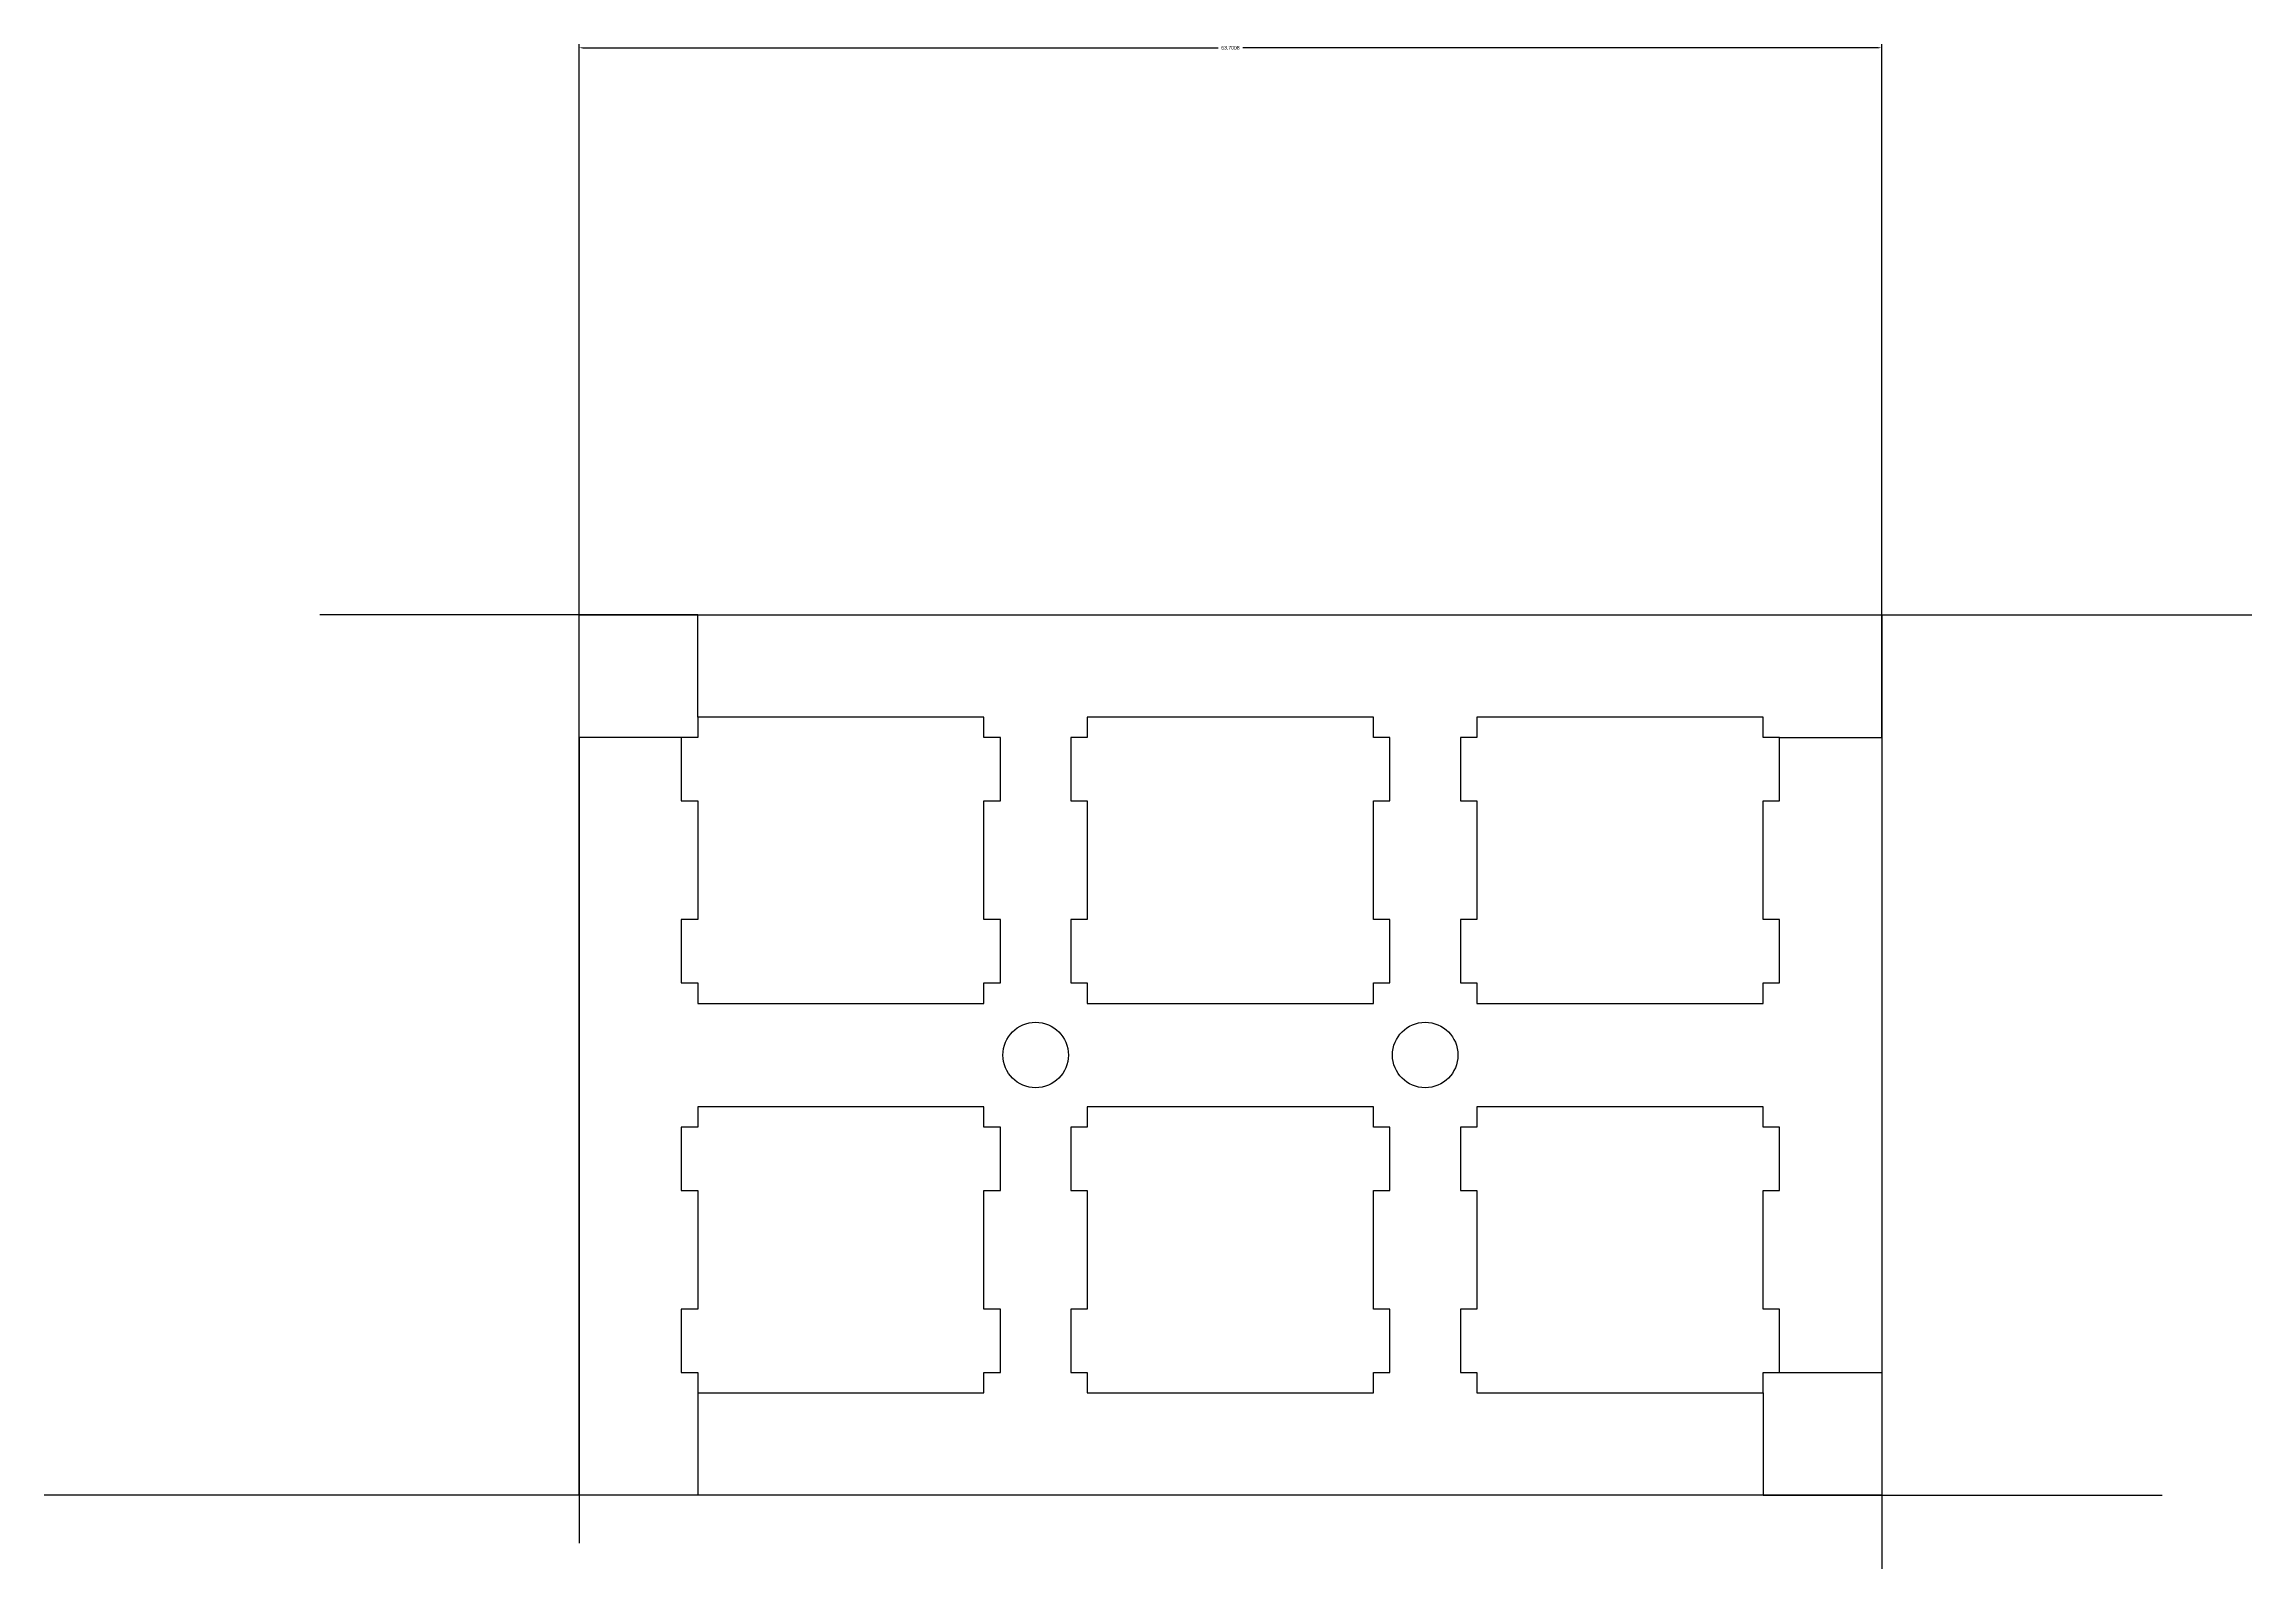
# Model space of a CAD drawing. Extents: x -29 to 79, y -6 to 69.
import ezdxf

# ---------------------------------------------------------------- set-up
doc = ezdxf.new("R2010")
doc.units = 0
doc.header["$MEASUREMENT"] = 0
doc.layers.add('标注图层', color=7, linetype='Continuous')
doc.layers.add('辅助线', color=7, linetype='Continuous')
doc.dimstyles.get("Standard").update_dxf_attribs({"dimtxt": 0.18, "dimasz": 0.18, "dimexe": 0.18, "dimexo": 0.0625, "dimgap": 0.09, "dimtad": 0, "dimtih": 1, "dimtoh": 1, "dimdec": 4, "dimzin": 0, "dimdsep": 46, "dimtxsty": 'Standard', "dimcen": 0.09, "dimadec": 0, "dimazin": 0, "dimtfac": 1, "dimtdec": 4, "dimtofl": 0, "dimtmove": 0, "dimatfit": 3, "dimfxl": 1, "dimtolj": 1, "dimtzin": 0, "dimarcsym": 0})

# ---------------------------------------------------------------- blocks, each defined once
blk = doc.blocks.new('*D1')
at = {"layer": 'Defpoints', "color": 0, "linetype": 'Continuous', "transparency": 16777216}
for p in [(60.52, 68.56), (-3.18, 40.83), (60.52, 40.83)]:
    blk.add_point(p, dxfattribs=at)
at = {"layer": '标注图层', "color": 0, "linetype": 'Continuous', "lineweight": -2, "transparency": 16777216}
for p, q in [((-3.18, 40.9), (-3.18, 68.74)), ((-3, 68.56), (28.07, 68.56)), ((60.34, 68.56), (29.27, 68.56)), ((60.52, 40.9), (60.52, 68.74))]:
    blk.add_line(p, q, dxfattribs=at)
at = {"layer": '标注图层', "color": 0, "linetype": 'Continuous', "transparency": 16777216}
for points in [[(-3, 68.59), (-3, 68.53), (-3.18, 68.56)], [(60.34, 68.59), (60.34, 68.53), (60.52, 68.56)]]:
    blk.add_solid(points, dxfattribs=at)
at = {"layer": '标注图层', "color": 0, "linetype": 'Continuous', "transparency": 16777216, "insert": (28.67, 68.56), "char_height": 0.18, "attachment_point": 5}
blk.add_mtext('\\A1;63.7008', dxfattribs=at)

msp = doc.modelspace()

# ---------------------------------------------------------------- linework, layer by layer
at = {"color": 0}
for p, q in [((2.61965, 35.833), (2.61965, 34.8327)), ((16.6192, 35.833), (2.61965, 35.833)), ((16.6192, 34.8327), (16.6192, 35.833)), ((21.6697, 35.833), (21.6697, 34.8327)), ((35.669, 35.833), (21.6697, 35.833)), ((35.669, 34.8327), (35.669, 35.833)), ((40.7197, 35.833), (40.7197, 34.8327)), ((54.719, 35.833), (40.7197, 35.833)), ((54.719, 34.8327), (54.719, 35.833)), ((2.61965, 34.8327), (1.81901, 34.8327)), ((1.81901, 34.8327), (1.81901, 31.7335)), ((17.4198, 34.8327), (16.6192, 34.8327)), ((17.4198, 31.7335), (17.4198, 34.8327)), ((21.6697, 34.8327), (20.869, 34.8327)), ((20.869, 34.8327), (20.869, 31.7335)), ((36.4698, 34.8327), (35.669, 34.8327)), ((36.4698, 31.7335), (36.4698, 34.8327)), ((40.7197, 34.8327), (39.9189, 34.8327)), ((39.9189, 34.8327), (39.9189, 31.7335)), ((55.5198, 34.8327), (54.719, 34.8327)), ((55.5198, 31.7335), (55.5198, 34.8327)), ((1.81901, 31.7335), (2.61965, 31.7335)), ((2.61965, 31.7335), (2.61965, 25.9333)), ((16.6192, 25.9333), (16.6192, 31.7335)), ((16.6192, 31.7335), (17.4198, 31.7335)), ((20.869, 31.7335), (21.6697, 31.7335)), ((21.6697, 31.7335), (21.6697, 25.9333)), ((35.669, 25.9333), (35.669, 31.7335)), ((35.669, 31.7335), (36.4698, 31.7335)), ((39.9189, 31.7335), (40.7197, 31.7335)), ((40.7197, 31.7335), (40.7197, 25.9333)), ((54.719, 25.9333), (54.719, 31.7335)), ((54.719, 31.7335), (55.5198, 31.7335)), ((2.61965, 25.9333), (1.81901, 25.9333)), ((1.81901, 25.9333), (1.81901, 22.8327)), ((17.4198, 25.9333), (16.6192, 25.9333)), ((17.4198, 22.8327), (17.4198, 25.9333)), ((21.6697, 25.9333), (20.869, 25.9333)), ((20.869, 25.9333), (20.869, 22.8327)), ((36.4698, 25.9333), (35.669, 25.9333)), ((36.4698, 22.8327), (36.4698, 25.9333)), ((40.7197, 25.9333), (39.9189, 25.9333)), ((39.9189, 25.9333), (39.9189, 22.8327)), ((55.5198, 25.9333), (54.719, 25.9333)), ((55.5198, 22.8327), (55.5198, 25.9333)), ((1.81901, 22.8327), (2.61965, 22.8327)), ((2.61965, 22.8327), (2.61965, 21.8336)), ((16.6192, 21.8336), (16.6192, 22.8327)), ((16.6192, 22.8327), (17.4198, 22.8327)), ((20.869, 22.8327), (21.6697, 22.8327)), ((21.6697, 22.8327), (21.6697, 21.8336)), ((35.669, 21.8336), (35.669, 22.8327)), ((35.669, 22.8327), (36.4698, 22.8327)), ((39.9189, 22.8327), (40.7197, 22.8327)), ((40.7197, 22.8327), (40.7197, 21.8336)), ((54.719, 21.8336), (54.719, 22.8327)), ((54.719, 22.8327), (55.5198, 22.8327)), ((2.61965, 21.8336), (16.6192, 21.8336)), ((21.6697, 21.8336), (35.669, 21.8336)), ((40.7197, 21.8336), (54.719, 21.8336)), ((2.61965, 16.7831), (2.61965, 15.7827)), ((16.6192, 16.7831), (2.61965, 16.7831)), ((16.6192, 15.7827), (16.6192, 16.7831)), ((21.6697, 16.7831), (21.6697, 15.7827)), ((35.669, 16.7831), (21.6697, 16.7831)), ((35.669, 15.7827), (35.669, 16.7831)), ((40.7197, 16.7831), (40.7197, 15.7827)), ((54.719, 16.7831), (40.7197, 16.7831)), ((54.719, 15.7827), (54.719, 16.7831)), ((2.61965, 15.7827), (1.81901, 15.7827)), ((1.81901, 15.7827), (1.81901, 12.6835)), ((17.4198, 15.7827), (16.6192, 15.7827)), ((17.4198, 12.6835), (17.4198, 15.7827)), ((21.6697, 15.7827), (20.869, 15.7827)), ((20.869, 15.7827), (20.869, 12.6835)), ((36.4698, 15.7827), (35.669, 15.7827)), ((36.4698, 12.6835), (36.4698, 15.7827)), ((40.7197, 15.7827), (39.9189, 15.7827)), ((39.9189, 15.7827), (39.9189, 12.6835)), ((55.5198, 15.7827), (54.719, 15.7827)), ((55.5198, 12.6835), (55.5198, 15.7827)), ((1.81901, 12.6835), (2.61965, 12.6835)), ((2.61965, 12.6835), (2.61965, 6.88329)), ((16.6192, 6.88329), (16.6192, 12.6835)), ((16.6192, 12.6835), (17.4198, 12.6835)), ((20.869, 12.6835), (21.6697, 12.6835)), ((21.6697, 12.6835), (21.6697, 6.88329)), ((35.669, 6.88329), (35.669, 12.6835)), ((35.669, 12.6835), (36.4698, 12.6835)), ((39.9189, 12.6835), (40.7197, 12.6835)), ((40.7197, 12.6835), (40.7197, 6.88329)), ((54.719, 6.88329), (54.719, 12.6835)), ((54.719, 12.6835), (55.5198, 12.6835)), ((2.61965, 6.88329), (1.81901, 6.88329)), ((1.81901, 6.88329), (1.81901, 3.78273)), ((17.4198, 6.88329), (16.6192, 6.88329)), ((17.4198, 3.78273), (17.4198, 6.88329)), ((21.6697, 6.88329), (20.869, 6.88329)), ((20.869, 6.88329), (20.869, 3.78273)), ((36.4698, 6.88329), (35.669, 6.88329)), ((36.4698, 3.78273), (36.4698, 6.88329)), ((40.7197, 6.88329), (39.9189, 6.88329)), ((39.9189, 6.88329), (39.9189, 3.78273)), ((55.5198, 6.88329), (54.719, 6.88329)), ((55.5198, 3.78273), (55.5198, 6.88329)), ((1.81901, 3.78273), (2.61965, 3.78273)), ((2.61965, 3.78273), (2.61965, 2.78364)), ((16.6192, 2.78364), (16.6192, 3.78273)), ((16.6192, 3.78273), (17.4198, 3.78273)), ((20.869, 3.78273), (21.6697, 3.78273)), ((21.6697, 3.78273), (21.6697, 2.78364)), ((35.669, 2.78364), (35.669, 3.78273)), ((35.669, 3.78273), (36.4698, 3.78273)), ((39.9189, 3.78273), (40.7197, 3.78273)), ((40.7197, 3.78273), (40.7197, 2.78364)), ((54.719, 2.78364), (54.719, 3.78273)), ((54.719, 3.78273), (55.5198, 3.78273)), ((2.61965, 2.78364), (16.6192, 2.78364)), ((21.6697, 2.78364), (35.669, 2.78364)), ((40.7197, 2.78364), (54.719, 2.78364))]:
    msp.add_line(p, q, dxfattribs=at)
at = {"linetype": 'Continuous'}
msp.add_lwpolyline([(-3.18099, 40.833), (60.5198, 40.833), (60.5198, -2.21636), (-3.18099, -2.21636)], close=True, dxfattribs=at)
for centre in [(19.14445, 19.3077), (38.19435, 19.3077)]:
    msp.add_circle(centre, 1.6, dxfattribs=at)
at = {"layer": '辅助线', "linetype": 'Continuous'}
for p, q in [((60.5198, 34.8327), (60.5198, 49.21771)), ((-3.18099, 34.8327), (-3.18099, 47.29055)), ((2.61965, 40.833), (-15.85008, 40.833)), ((2.61965, 35.833), (2.61965, 40.833)), ((2.61965, 40.833), (78.61583, 40.833)), ((1.81901, 34.8327), (-3.18099, 34.8327)), ((-3.18099, 34.8327), (-3.18099, -4.56414)), ((55.5198, 34.8327), (60.5198, 34.8327)), ((55.5198, 3.78273), (60.5198, 3.78273)), ((60.5198, 3.78273), (60.5198, -5.81506)), ((2.61965, 2.78364), (2.61965, -2.21636)), ((54.719, 2.78364), (54.719, -2.21636)), ((2.61965, -2.21636), (-29.33686, -2.21636)), ((54.719, -2.21636), (74.22892, -2.21636))]:
    msp.add_line(p, q, dxfattribs=at)

# ---------------------------------------------------------------- dimensions: what is measured, and where the dimension line sits
at = {"layer": '标注图层', "linetype": 'Continuous'}
dim = msp.add_linear_dim(base=(60.5198, 68.55691), p1=(-3.18099, 40.833), p2=(60.5198, 40.833), dimstyle='Standard', dxfattribs=at)
dim.commit()
dim.dimension.update_dxf_attribs({"geometry": '*D1', "text_midpoint": (28.66941, 68.55691)})

doc.saveas('drawing.dxf')
